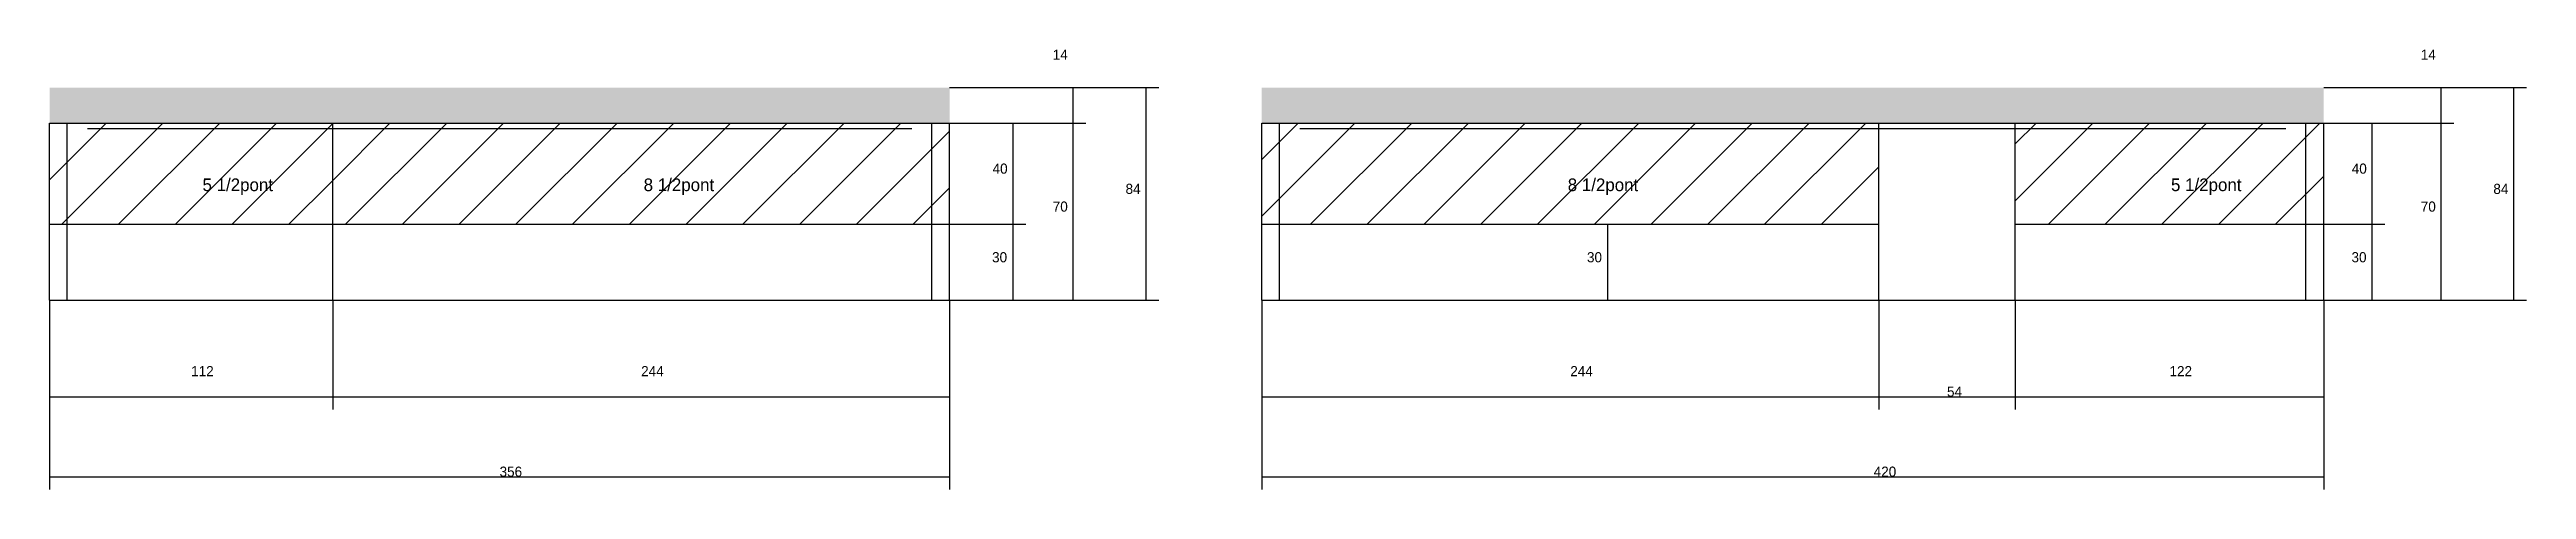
# Model space of a CAD drawing. Header units: metres. Extents: x -2848 to 22762, y -45195 to 1016.
# Drawn here: x 1800 to 2780, y -35343 to -35170 of the extents above; entities that cross this region are included whole.
import ezdxf

# ---------------------------------------------------------------- set-up
doc = ezdxf.new("R2010")
doc.units = ezdxf.units.M
for name, color, linetype in [('COTA', 4, 'Continuous'), ('Hachura', 253, 'Continuous'), ('NOMENCLATURA', 7, 'Continuous'), ('Painéis', 200, 'Continuous'), ('SARR_2.2x7', 40, 'Continuous')]:
    doc.layers.add(name, color=color, linetype=linetype)

msp = doc.modelspace()

# ---------------------------------------------------------------- texts
at = {"layer": 'COTA'}
for s, p in [('14', (2196.9, -35173.6)), ('14', (2738, -35173.6)), ('40', (2173.1, -35218.6)), ('40', (2710.7, -35218.6)), ('70', (2196.9, -35233.6)), ('84', (2225.7, -35226.6)), ('70', (2738, -35233.6)), ('84', (2766.7, -35226.6)), ('30', (2172.9, -35253.6)), ('30', (2408.2, -35253.6)), ('30', (2710.6, -35253.6)), ('112', (1856.1, -35298.6)), ('244', (2034.1, -35298.6)), ('244', (2401.6, -35298.6)), ('122', (2638.6, -35298.6)), ('54', (2550.6, -35306.7)), ('356', (1978.1, -35338.3)), ('420', (2521.6, -35338.3))]:
    msp.add_text(s, height=4, dxfattribs=at).set_placement(p)
at = {"layer": 'NOMENCLATURA'}
for s, p in [('5 1/2pont', (1860.6, -35225.5)), ('8 1/2pont', (2035.1, -35225.5)), ('8 1/2pont', (2400.6, -35225.5)), ('5 1/2pont', (2639.2, -35225.5))]:
    msp.add_text(s, height=5, dxfattribs=at).set_placement(p)

# ---------------------------------------------------------------- hatches: boundary and pattern name
at = {"layer": 'COTA'}
h = msp.add_hatch(dxfattribs=at)
h.set_pattern_fill('AR-CONC', scale=0.03)
h.paths.add_polyline_path([(2156.1, -35198.6), (2156.1, -35184.6), (1800.1, -35184.6), (1800.1, -35198.6)])
h = msp.add_hatch(dxfattribs=at)
h.set_pattern_fill('AR-CONC', scale=0.03)
h.paths.add_polyline_path([(2699.6, -35198.6), (2699.6, -35184.6), (2279.6, -35184.6), (2279.6, -35198.6)])
at = {"layer": 'Hachura'}
h = msp.add_hatch(dxfattribs=at)
h.set_pattern_fill('ANSI31', scale=5)
h.paths.add_polyline_path([(1800.1, -35198.6), (1800.1, -35238.6), (1912.1, -35238.6), (1912.1, -35198.6)])
h = msp.add_hatch(dxfattribs=at)
h.set_pattern_fill('ANSI31', scale=5)
h.paths.add_polyline_path([(2156.1, -35238.6), (2156.1, -35198.6), (1912.1, -35198.6), (1912.1, -35238.6)])
h = msp.add_hatch(dxfattribs=at)
h.set_pattern_fill('ANSI31', scale=5)
h.paths.add_polyline_path([(2523.6, -35238.6), (2523.6, -35198.6), (2279.6, -35198.6), (2279.6, -35238.6)])
h = msp.add_hatch(dxfattribs=at)
h.set_pattern_fill('ANSI31', scale=5)
h.paths.add_polyline_path([(2577.6, -35198.6), (2577.6, -35238.6), (2699.6, -35238.6), (2699.6, -35198.6)])

# ---------------------------------------------------------------- linework, layer by layer
at = {"layer": 'COTA'}
for p, q in [((2156.1, -35184.6), (2210, -35184.6)), ((2156.1, -35184.6), (2238.8, -35184.6)), ((2205, -35198.6), (2205, -35184.6)), ((2233.8, -35268.6), (2233.8, -35184.6)), ((2699.6, -35184.6), (2751.1, -35184.6)), ((2699.6, -35184.6), (2779.8, -35184.6)), ((2746.1, -35198.6), (2746.1, -35184.6)), ((2774.8, -35268.6), (2774.8, -35184.6)), ((2156.1, -35198.6), (2210, -35198.6)), ((2156.1, -35198.6), (2210, -35198.6)), ((2156.1, -35198.6), (2186.2, -35198.6)), ((2181.2, -35238.6), (2181.2, -35198.6)), ((2205, -35268.6), (2205, -35198.6)), ((2699.6, -35198.6), (2751.1, -35198.6)), ((2699.6, -35198.6), (2751.1, -35198.6)), ((2699.6, -35198.6), (2723.8, -35198.6)), ((2718.8, -35238.6), (2718.8, -35198.6)), ((2746.1, -35268.6), (2746.1, -35198.6)), ((2156.1, -35238.6), (2186.2, -35238.6)), ((2156.1, -35238.6), (2186.2, -35238.6)), ((2181.2, -35268.6), (2181.2, -35238.6)), ((2401.6, -35238.6), (2421.4, -35238.6)), ((2416.4, -35268.6), (2416.4, -35238.6)), ((2699.6, -35238.6), (2723.8, -35238.6)), ((2699.6, -35238.6), (2723.8, -35238.6)), ((2718.8, -35268.6), (2718.8, -35238.6)), ((1800.1, -35268.6), (1800.1, -35343.3)), ((1800.1, -35268.6), (1800.1, -35311.7)), ((1912.1, -35268.6), (1912.1, -35311.7)), ((1912.1, -35268.6), (1912.1, -35311.7)), ((2156.1, -35268.6), (2156.1, -35311.7)), ((2156.1, -35268.6), (2156.1, -35343.3)), ((2156.1, -35268.6), (2210, -35268.6)), ((2156.1, -35268.6), (2238.8, -35268.6)), ((2156.1, -35268.6), (2186.2, -35268.6)), ((2279.6, -35268.6), (2279.6, -35311.7)), ((2279.6, -35268.6), (2279.6, -35343.3)), ((2401.6, -35268.6), (2421.4, -35268.6)), ((2523.6, -35268.6), (2523.6, -35311.7)), ((2523.6, -35268.6), (2523.6, -35311.7)), ((2577.6, -35268.6), (2577.6, -35311.7)), ((2577.6, -35268.6), (2577.6, -35311.7)), ((2699.6, -35268.6), (2699.6, -35343.3)), ((2699.6, -35268.6), (2751.1, -35268.6)), ((2699.6, -35268.6), (2779.8, -35268.6)), ((2699.6, -35268.6), (2699.6, -35311.7)), ((2699.6, -35268.6), (2723.8, -35268.6)), ((1800.1, -35306.7), (1912.1, -35306.7)), ((1912.1, -35306.7), (2156.1, -35306.7)), ((2279.6, -35306.7), (2523.6, -35306.7)), ((2523.6, -35306.7), (2577.6, -35306.7)), ((2577.6, -35306.7), (2699.6, -35306.7)), ((1800.1, -35338.3), (2156.1, -35338.3)), ((2279.6, -35338.3), (2699.6, -35338.3))]:
    msp.add_line(p, q, dxfattribs=at)
at = {"layer": 'Painéis'}
for p, q in [((1800.1, -35198.6), (2156.1, -35198.6)), ((1800.1, -35268.6), (1800.1, -35198.6)), ((1912.1, -35268.6), (1912.1, -35198.6)), ((2156.1, -35268.6), (2156.1, -35198.6)), ((2279.6, -35198.6), (2699.6, -35198.6)), ((2279.6, -35268.6), (2279.6, -35198.6)), ((2523.6, -35268.6), (2523.6, -35198.6)), ((2577.6, -35268.6), (2577.6, -35198.6)), ((2699.6, -35268.6), (2699.6, -35198.6)), ((1800.1, -35238.6), (2156.1, -35238.6)), ((2279.6, -35238.6), (2523.6, -35238.6)), ((2577.6, -35238.6), (2699.6, -35238.6)), ((1800.1, -35268.6), (2156.1, -35268.6)), ((2279.6, -35268.6), (2699.6, -35268.6))]:
    msp.add_line(p, q, dxfattribs=at)
at = {"layer": 'SARR_2.2x7'}
for p, q in [((1807.1, -35268.6), (1807.1, -35198.6)), ((2149.1, -35268.6), (2149.1, -35198.6)), ((2286.6, -35268.6), (2286.6, -35198.6)), ((2692.6, -35268.6), (2692.6, -35198.6)), ((1815.1, -35200.8), (1912.1, -35200.8)), ((1912.1, -35200.8), (2141.1, -35200.8)), ((2294.6, -35200.8), (2523.6, -35200.8)), ((2523.6, -35200.8), (2577.6, -35200.8)), ((2577.6, -35200.8), (2684.6, -35200.8))]:
    msp.add_line(p, q, dxfattribs=at)

msp.set_redraw_order([(e.dxf.handle, doc.entitydb.next_handle()) for e in msp.query("TEXT MTEXT ATTDEF DIMENSION ARC_DIMENSION")])  # texts and dimensions are drawn at this point

doc.saveas('drawing.dxf')
